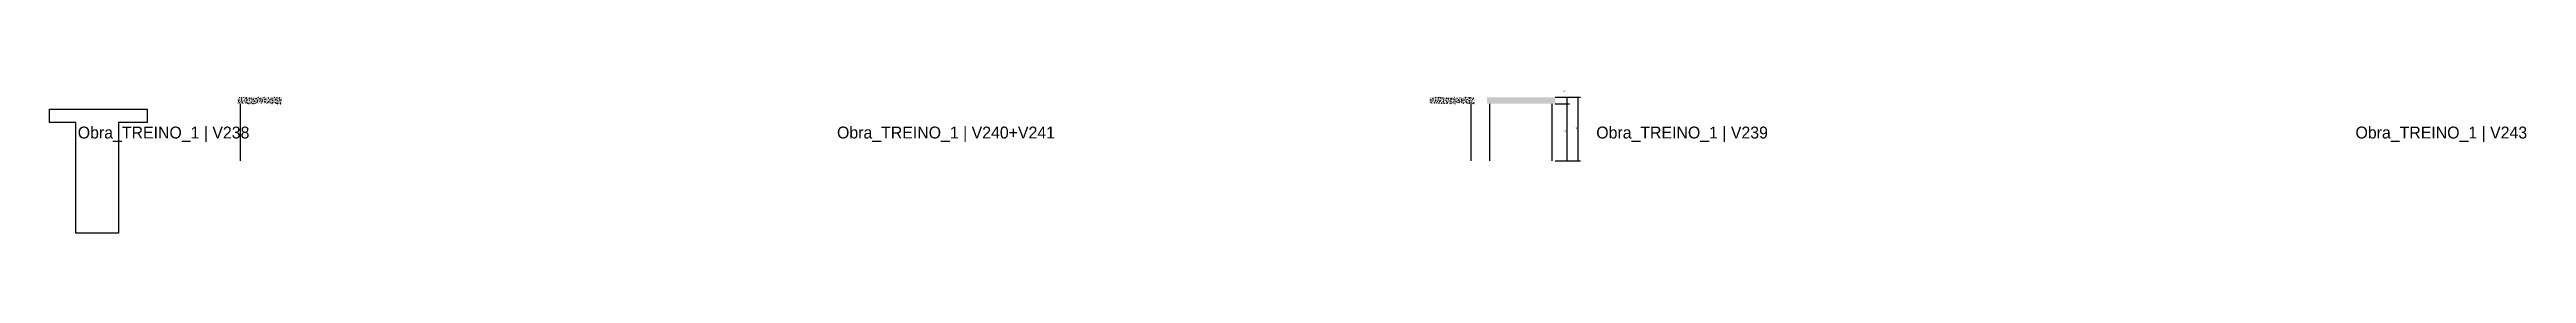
# Model space of a CAD drawing. Header units: metres. Extents: x -2848 to 22762, y -49062 to 1016.
# Drawn here: x 11140 to 16360, y -16809 to -16508 of the extents above; entities that cross this region are included whole.
import ezdxf

# ---------------------------------------------------------------- set-up
doc = ezdxf.new("R2010")
doc.units = ezdxf.units.M
for name, color, linetype in [('CONCRETO', 251, 'Continuous'), ('COTA', 4, 'Continuous'), ('Cota Seção (2x)', 4, 'Continuous'), ('LABEL_ID', 3, 'Continuous'), ('SARR_2.2x7', 40, 'Continuous')]:
    doc.layers.add(name, color=color, linetype=linetype)

msp = doc.modelspace()

# ---------------------------------------------------------------- texts
at = {"layer": 'Cota Seção (2x)'}
for s, p in [('14', (14330.3, -16512.1)), ('120', (14330.3, -16597.2)), ('134', (14353.6, -16590.2))]:
    msp.add_text(s, height=4, dxfattribs=at).set_placement(p)
at = {"layer": 'LABEL_ID'}
for s, p in [('Obra_TREINO_1 | V238', (11200, -16610)), ('Obra_TREINO_1 | V240+V241', (12800, -16610)), ('Obra_TREINO_1 | V239', (14400, -16610)), ('Obra_TREINO_1 | V243', (16000, -16610))]:
    msp.add_text(s, height=25, dxfattribs=at).set_placement(p)

# ---------------------------------------------------------------- hatches: boundary and pattern name
at = {"layer": 'COTA'}
h = msp.add_hatch(dxfattribs=at)
h.set_pattern_fill('AR-CONC', scale=0.03)
h.paths.add_polyline_path([(11536, -16523.2), (11536, -16537.2), (11536, -16537.2), (11630, -16537.2), (11630, -16537.2), (11630, -16523.2), (11630, -16523.2), (11536, -16523.2)])
h = msp.add_hatch(dxfattribs=at)
h.set_pattern_fill('AR-CONC', scale=0.03)
h.paths.add_polyline_path([(14049, -16523.2), (14049, -16537.2), (14049, -16537.2), (14143, -16537.2), (14143, -16537.2), (14143, -16523.2), (14143, -16523.2), (14049, -16523.2)])
h = msp.add_hatch(dxfattribs=at)
h.set_pattern_fill('AR-CONC', scale=0.03)
h.paths.add_polyline_path([(14169.4, -16537.2), (14169.4, -16523.2), (14169.4, -16523.2), (14313.4, -16523.2), (14313.4, -16523.2), (14313.4, -16537.2), (14313.4, -16537.2), (14169.4, -16537.2)])

# ---------------------------------------------------------------- linework, layer by layer
at = {"layer": 'CONCRETO'}
msp.add_lwpolyline([(11140.5, -16576.6), (11140.5, -16548.6), (11346.1, -16548.6), (11346.1, -16576.6), (11286.1, -16576.6), (11286.1, -16808.6), (11196.1, -16808.6), (11196.1, -16576.6)], close=True, dxfattribs=at)
at = {"layer": 'Cota Seção (2x)'}
for p, q in [((14313.4, -16523.2), (14343.4, -16523.2)), ((14313.4, -16523.2), (14366.8, -16523.2)), ((14313.4, -16537.2), (14343.4, -16537.2)), ((14313.4, -16537.2), (14343.4, -16537.2)), ((14338.4, -16537.2), (14338.4, -16523.2)), ((14338.4, -16657.2), (14338.4, -16537.2)), ((14361.8, -16657.2), (14361.8, -16523.2)), ((14313.4, -16657.2), (14343.4, -16657.2)), ((14313.4, -16657.2), (14366.8, -16657.2))]:
    msp.add_line(p, q, dxfattribs=at)
at = {"layer": 'SARR_2.2x7'}
for p, q in [((11542.6, -16657.2), (11542.6, -16537.2)), ((14136.5, -16657.2), (14136.5, -16537.2)), ((14176, -16657.2), (14176, -16537.2)), ((14306.9, -16657.2), (14306.9, -16537.2))]:
    msp.add_line(p, q, dxfattribs=at)

msp.set_redraw_order([(e.dxf.handle, doc.entitydb.next_handle()) for e in msp.query("TEXT MTEXT ATTDEF DIMENSION ARC_DIMENSION")])  # texts and dimensions are drawn at this point

doc.saveas('drawing.dxf')
